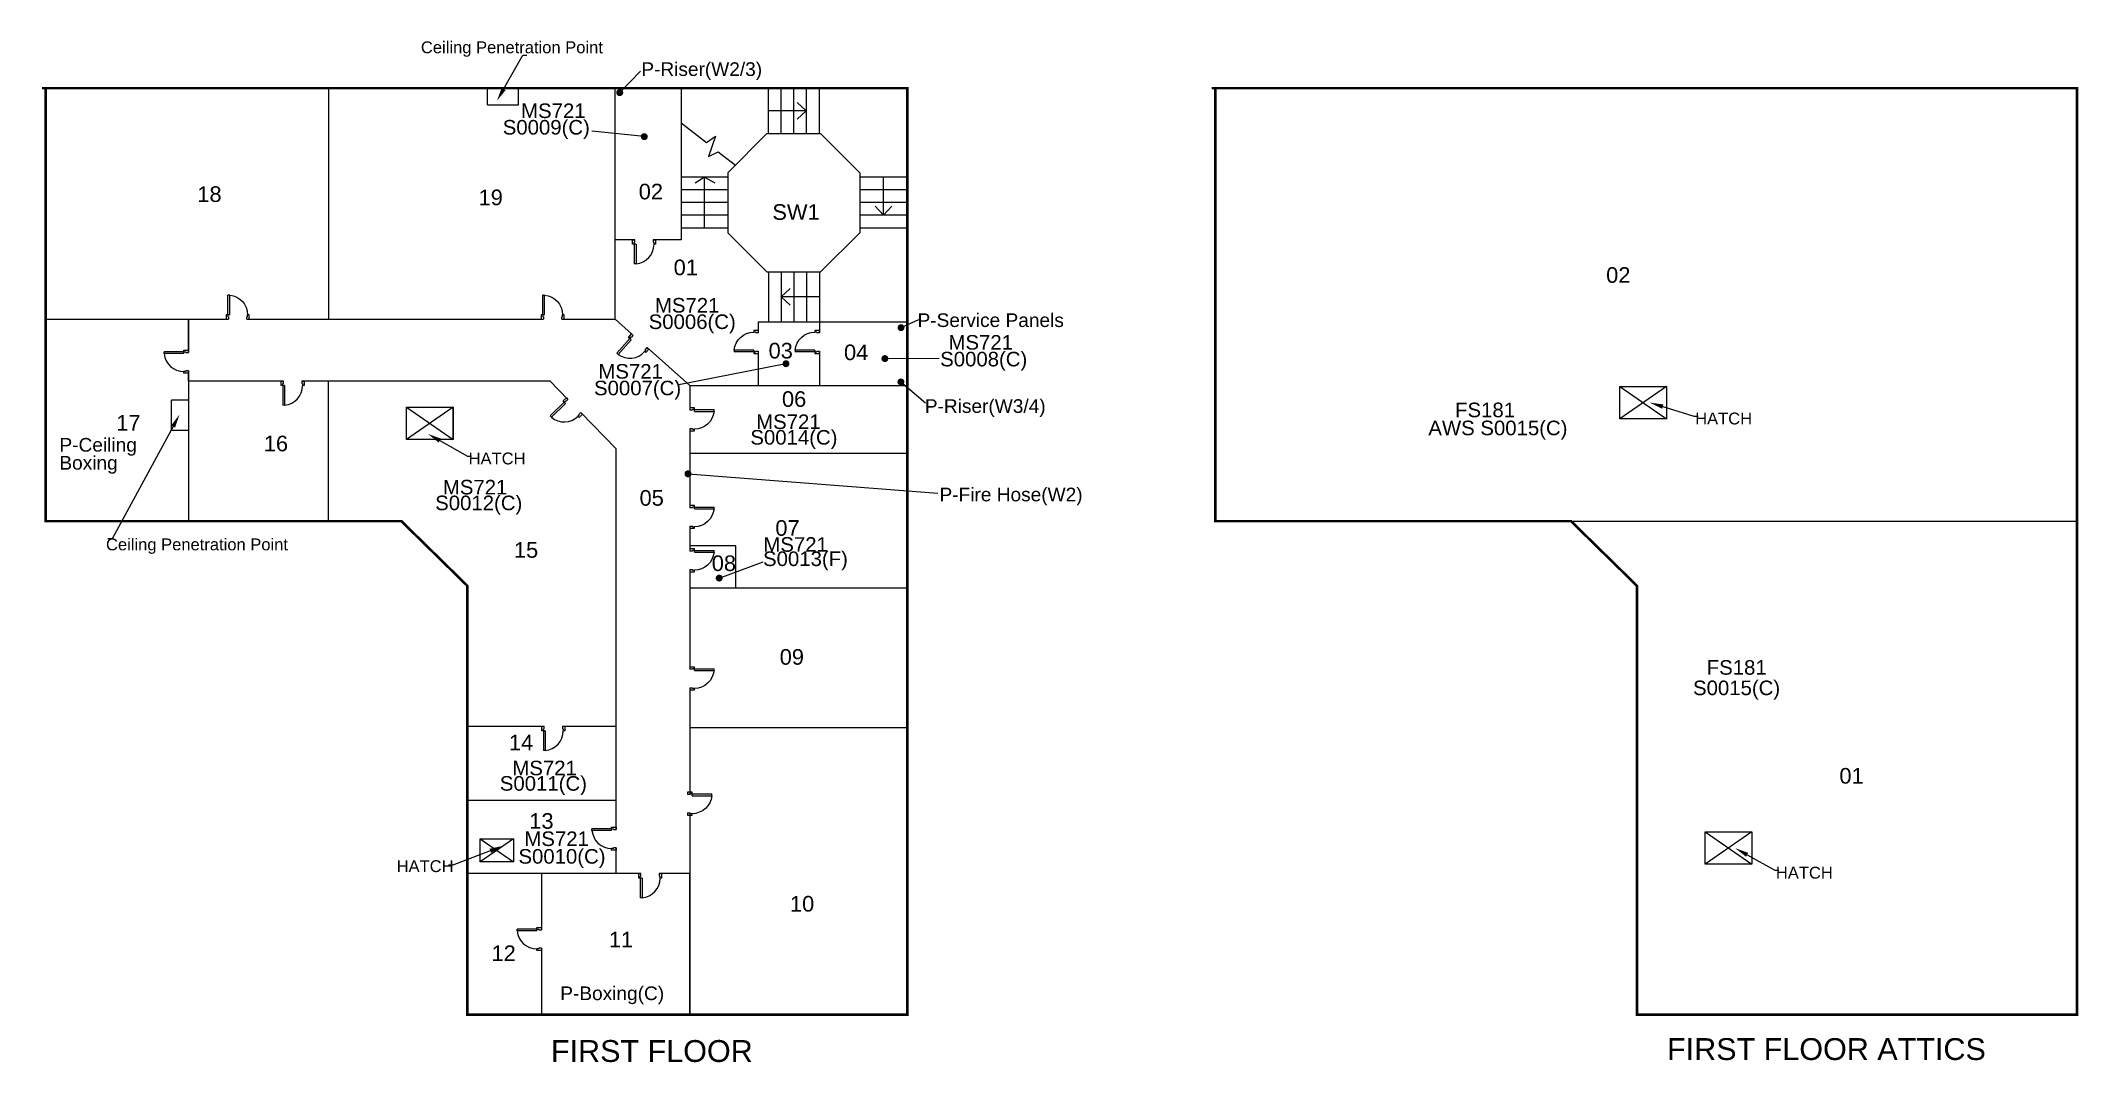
# Model space of a CAD drawing. Extents: x -211487 to 129179, y -113885 to 115281.
# Drawn here: x -81113 to -25169, y 21705 to 49762 of the extents above; entities that cross this region are included whole.
import ezdxf
from ezdxf import colors
from ezdxf.entities.mleader import LeaderData, LeaderLine
from ezdxf.math import Vec2, Vec3

# ---------------------------------------------------------------- set-up
doc = ezdxf.new("R2010")
doc.units = 0
doc.linetypes.add('HIDDEN', pattern=[0.375, 0.25, -0.125])
for name, color, linetype in [('A315_DOORS', 151, 'CONTINUOUS'), ('BLD-STRUCT', 7, 'CONTINUOUS'), ('DOOR', 7, 'CONTINUOUS'), ('Items-Negative', 104, 'CONTINUOUS'), ('Items-Positive', 6, 'CONTINUOUS'), ('LINE_DRAWING', 7, 'CONTINUOUS'), ('ROOMS', 5, 'CONTINUOUS')]:
    doc.layers.add(name, color=color, linetype=linetype)
doc.styles.add('BOX-TEXT', font='arial.ttf')
doc.styles.get("Standard").update_dxf_attribs({"font": 'arial.ttf'})

msp = doc.modelspace()

# ---------------------------------------------------------------- texts
at = {"layer": 'Items-Negative', "ltscale": 0.5, "style": 'BOX-TEXT'}
for s, p in [('S0009(C)', (-68428, 47185)), ('MS721', (-67924, 47638)), ('MS721', (-64249, 42296)), ('S0006(C)', (-64421, 41844)), ('MS721', (-56189, 41278)), ('MS721', (-65802, 40481)), ('S0008(C)', (-56418, 40818)), ('S0007(C)', (-65922, 40024)), ('FS181', (-42279, 39422)), ('MS721', (-61470, 39097)), ('AWS S0015(C)', (-43013, 38927)), ('S0014(C)', (-61629, 38669)), ('MS721', (-70072, 37301)), ('S0012(C)', (-70283, 36868)), ('MS721', (-61272, 35727)), ('S0013(F)', (-61281, 35334)), ('FS181', (-35369, 32349)), (' S0015(C)', (-35901, 31788)), ('MS721', (-68164, 29587)), ('S0011(C)', (-68508, 29164)), ('MS721', (-67834, 27644)), ('S0010(C)', (-67997, 27160))]:
    msp.add_text(s, height=400, dxfattribs=at).set_placement(p)
at = {"layer": 'Items-Positive', "color": 40, "ltscale": 0.5, "style": 'BOX-TEXT'}
for s, p in [('P-Riser(W2/3)', (-64624, 48794)), ('P-Service Panels', (-57039, 41899)), ('P-Riser(W3/4)', (-56839, 39540)), ('P-Ceiling', (-80599, 38476)), ('Boxing', (-80602, 37982)), ('P-Fire Hose(W2)', (-56436, 37111)), ('P-Boxing(C)', (-66849, 23412))]:
    msp.add_text(s, height=375, dxfattribs=at).set_placement(p)
at = {"layer": 'LINE_DRAWING', "ltscale": 0.5, "style": 'BOX-TEXT'}
for s, height, p in [('Ceiling Penetration Point', 325, (-70675, 49419)), ('HATCH', 325, (-35688, 39224)), ('HATCH', 325, (-69366, 38126)), ('Ceiling Penetration Point', 325, (-79322, 35766)), ('HATCH', 325, (-71342, 26929)), ('HATCH', 325, (-33471, 26749)), ('FIRST FLOOR', 600, (-67105, 21714)), ('FIRST FLOOR ATTICS', 600, (-36460, 21767))]:
    msp.add_text(s, height=height, dxfattribs=at).set_placement(p)
at = {"layer": 'ROOMS', "ltscale": 0.5, "style": 'BOX-TEXT'}
for s, p in [('18', (-76814, 45334)), ('19', (-69092, 45244)), ('02', (-64695, 45405)), ('SW1', (-61025, 44843)), ('01', (-63736, 43321)), ('02', (-38131, 43113)), ('03', (-61129, 41035)), ('04', (-59058, 40989)), ('06', (-60762, 39706)), ('17', (-79039, 39055)), ('16', (-74989, 38485)), ('05', (-64672, 36991)), ('07', (-60943, 36165)), ('15', (-68121, 35562)), ('08', (-62689, 35197)), ('09', (-60824, 32624)), ('14', (-68258, 30274)), ('01', (-31727, 29358)), ('13', (-67699, 28118)), ('10', (-60542, 25844)), ('11', (-65515, 24861)), ('12', (-68737, 24484))]:
    msp.add_text(s, height=429, dxfattribs=at).set_placement(p)

# ---------------------------------------------------------------- blocks, each defined once
blk = doc.blocks.new('A315DOORS')
at = {"layer": 'A315_DOORS'}
for p, q in [((-5, 0), (0, 0)), ((-5, -3.8), (-5, 0)), ((0, 0), (0, -2.5)), ((-5, -1.8), (-26.4, -1.8)), ((-26.4, -3.8), (-26.4, -1.8)), ((-5, -3.8), (-26.4, -3.8)), ((-5, -1.8), (-2.8, -1.8)), ((-2.8, -2.5), (-2.8, -1.8)), ((-2.8, -2.5), (0, -2.5)), ((-2.8, -23.2), (-5, -23.2)), ((-5, -25), (-5, -23.2)), ((0, -25), (-5, -25)), ((0, -22.5), (-2.8, -22.5)), ((-2.8, -23.2), (-2.8, -22.5)), ((0, -22.5), (0, -25))]:
    blk.add_line(p, q, dxfattribs=at)
at = {"layer": 'A315_DOORS', "color": 7, "ltscale": 2}
blk.add_arc((-5, -1.8), 21.5, 185.3376, 270, dxfattribs=at)

# ---------------------------------------------------------------- linework, layer by layer
at = {"layer": 'BLD-STRUCT'}
for p, q in [((-61179, 47210), (-62252, 46137)), ((-61179, 47210), (-59700, 47210)), ((-59700, 47210), (-58627, 46137)), ((-62252, 46137), (-62252, 44486)), ((-58627, 46137), (-58627, 44486)), ((-61179, 43414), (-62252, 44486)), ((-59700, 43414), (-58627, 44486)), ((-61179, 43414), (-59700, 43414))]:
    msp.add_line(p, q, dxfattribs=at)
at = {"layer": 'DOOR'}
for p, q in [((-61135, 47210), (-61135, 48458)), ((-60785, 47210), (-60785, 48458)), ((-60435, 47210), (-60435, 48458)), ((-60085, 47210), (-60085, 48458)), ((-59735, 47210), (-59735, 48458)), ((-60085, 47834), (-61135, 47834)), ((-60098, 47835), (-60345, 48061)), ((-60098, 47834), (-60345, 47608)), ((-63529, 47509), (-62838, 46969)), ((-62838, 46969), (-62585, 47141)), ((-62585, 47141), (-62780, 46584)), ((-62780, 46584), (-62511, 46713)), ((-62511, 46713), (-62042, 46347)), ((-62252, 46018), (-63529, 46018)), ((-62890, 44618), (-62890, 46018)), ((-57319, 46018), (-58627, 46018)), ((-57972, 44968), (-57972, 46018)), ((-62252, 45668), (-63529, 45668)), ((-62252, 45318), (-63529, 45318)), ((-57319, 45668), (-58627, 45668)), ((-57319, 45318), (-58627, 45318)), ((-62252, 44968), (-63529, 44968)), ((-57319, 44968), (-58627, 44968)), ((-57973, 44968), (-58199, 45215)), ((-57972, 44968), (-57746, 45215)), ((-62252, 44618), (-63529, 44618)), ((-57319, 44618), (-58627, 44618)), ((-61135, 43414), (-61135, 42044)), ((-60785, 43414), (-60785, 42044)), ((-60435, 43414), (-60435, 42044)), ((-60085, 43414), (-60085, 42044)), ((-59735, 43414), (-59735, 42044)), ((-60785, 42728), (-60539, 42954)), ((-59735, 42729), (-60785, 42727)), ((-60785, 42727), (-60539, 42501))]:
    msp.add_line(p, q, dxfattribs=at)
at = {"layer": 'Items-Negative', "ltscale": 0.5}
for p, q in [((-64542, 47128), (-65981, 47277)), ((-60651, 40891), (-63593, 40312)), ((-57936, 41032), (-56446, 41043)), ((-62485, 35004), (-61281, 35447))]:
    msp.add_line(p, q, dxfattribs=at)
at = {"layer": 'Items-Negative', "ltscale": 0.5, "const_width": 95.3}
for points in [[(-64590, 47128, 1), (-64495, 47128, 1)], [(-60699, 40891, 1), (-60604, 40891, 1)], [(-57983, 41032, 1), (-57888, 41032, 1)], [(-62533, 35004, 1), (-62438, 35004, 1)]]:
    msp.add_lwpolyline(points, format="xyb", close=True, dxfattribs=at)
at = {"layer": 'Items-Positive', "color": 40, "ltscale": 0.5}
for p, q in [((-65215, 48336), (-64650, 48927)), ((-57492, 41882), (-57001, 42107)), ((-57495, 40390), (-56816, 39818)), ((-63341, 37867), (-56486, 37332))]:
    msp.add_line(p, q, dxfattribs=at)
at = {"layer": 'Items-Positive', "color": 40, "ltscale": 0.5, "const_width": 95.3}
for points in [[(-65263, 48336, 1), (-65168, 48336, 1)], [(-57539, 41882, 1), (-57444, 41882, 1)], [(-57543, 40390, 1), (-57448, 40390, 1)], [(-63389, 37867, 1), (-63293, 37867, 1)]]:
    msp.add_lwpolyline(points, format="xyb", close=True, dxfattribs=at)
at = {"layer": 'LINE_DRAWING'}
for p, q in [((-73200, 42111), (-73200, 48458)), ((-65346, 42111), (-65346, 48458)), ((-63529, 48458), (-63529, 44297)), ((-62890, 46018), (-63141, 45846)), ((-62890, 46018), (-62603, 45857)), ((-64799, 44297), (-65346, 44297)), ((-63529, 44297), (-64295, 44297)), ((-80977, 42111), (-75959, 42111)), ((-77059, 42111), (-77059, 41200)), ((-77059, 41200), (-77059, 42111)), ((-75455, 42111), (-67311, 42111)), ((-66807, 42111), (-65346, 42111)), ((-65346, 42111), (-64892, 41709)), ((-61409, 42044), (-57319, 42044)), ((-61409, 41736), (-61409, 42044)), ((-59735, 42044), (-59735, 41736)), ((-64467, 41333), (-63293, 40295)), ((-61409, 40295), (-61409, 41232)), ((-59735, 41232), (-59735, 40295)), ((-77059, 40415), (-77059, 40696)), ((-77059, 40696), (-77059, 36567)), ((-74449, 40415), (-77059, 40415)), ((-67130, 40415), (-73945, 40415)), ((-73222, 40415), (-73222, 36567)), ((-66637, 39910), (-67130, 40415)), ((-63293, 40295), (-57319, 40295)), ((-63293, 40295), (-63293, 39614)), ((-37760, 40268), (-36479, 39381)), ((-36479, 40268), (-37760, 39381)), ((-71071, 39693), (-69789, 38806)), ((-69789, 39693), (-71071, 38806)), ((-69789, 38806), (-69789, 39693)), ((-65313, 38557), (-66284, 39550)), ((-63293, 39110), (-63293, 36937)), ((-65313, 28099), (-65313, 38557)), ((-63293, 38431), (-57319, 38431)), ((-63293, 36433), (-63293, 35745)), ((-63293, 35241), (-63293, 32497)), ((-63293, 34732), (-57319, 34732)), ((-63293, 31993), (-63293, 29056)), ((-69400, 30932), (-67294, 30932)), ((-66790, 30932), (-65313, 30932)), ((-63293, 30898), (-57319, 30898)), ((-69400, 28902), (-65313, 28902)), ((-63293, 28552), (-63293, 23014)), ((-35414, 28032), (-34132, 27146)), ((-34132, 28032), (-35414, 27146)), ((-69051, 27844), (-68136, 27211)), ((-68136, 27844), (-69051, 27211)), ((-65313, 26887), (-65313, 27595)), ((-64633, 26887), (-69400, 26887)), ((-67366, 26887), (-67366, 25344)), ((-63293, 26887), (-64129, 26887)), ((-63293, 23014), (-63293, 26887)), ((-67366, 24840), (-67366, 23014))]:
    msp.add_line(p, q, dxfattribs=at)
at = {"layer": 'LINE_DRAWING', "linetype": 'HIDDEN'}
msp.add_line((-39097, 36567), (-25204, 36567), dxfattribs=at)
at = {"layer": 'LINE_DRAWING', "const_width": 70}
for points in [[(-81078, 48458), (-57319, 48458), (-57319, 23014), (-69400, 23014), (-69400, 34790), (-71212, 36567), (-80977, 36567), (-80977, 48458)], [(-48963, 48458), (-25204, 48458), (-25204, 23014), (-37285, 23014), (-37285, 34790), (-39097, 36567), (-48862, 36567), (-48862, 48458)]]:
    msp.add_lwpolyline(points, dxfattribs=at)
at = {"layer": 'LINE_DRAWING', "linetype": 'HIDDEN'}
for points in [[(-68849, 48458), (-68004, 48458), (-68004, 47993), (-68849, 47993)], [(-77059, 39899), (-77059, 39054), (-77523, 39054), (-77523, 39899)]]:
    msp.add_lwpolyline(points, close=True, dxfattribs=at)
at = {"layer": 'LINE_DRAWING'}
for points in [[(-37760, 40268), (-36479, 40268), (-36479, 39381), (-37760, 39381)], [(-71071, 39693), (-69789, 39693), (-69789, 38806), (-71071, 38806)], [(-35414, 28032), (-34132, 28032), (-34132, 27146), (-35414, 27146)], [(-69051, 27844), (-68136, 27844), (-68136, 27211), (-69051, 27211)]]:
    msp.add_lwpolyline(points, close=True, dxfattribs=at)
msp.add_lwpolyline([(-63293, 35241), (-63293, 34732), (-62025, 34732), (-62025, 35885), (-63293, 35885), (-63293, 35745)], dxfattribs=at)

# ---------------------------------------------------------------- block references
at = {"layer": 'A315_DOORS', "yscale": 25.2, "zscale": 25.2}
for p, xscale, rotation in [((-64862, 44297), 25.2, 90), ((-76022, 42111), -25.2, 90), ((-67374, 42111), -25.2, 90), ((-64892, 41709), 25.2, 48.48261774606868), ((-61409, 41169), -25.2, 180), ((-59735, 41169), -25.2, 180), ((-74512, 40415), 25.2, 90), ((-66681, 39955), 25.2, 44.35759114524569), ((-67357, 30932), 25.2, 90), ((-64696, 26887), 25.2, 90)]:
    msp.add_blockref('A315DOORS', p, dxfattribs=dict(at, xscale=xscale, rotation=rotation))
for p, xscale in [((-77059, 41263), 25.2), ((-63293, 39677), -25.2), ((-63293, 37000), -25.2), ((-63293, 35808), -25.2), ((-63293, 32560), -25.2), ((-63356, 29119), -25.2), ((-65313, 28162), 25.2), ((-67366, 25407), 25.2)]:
    msp.add_blockref('A315DOORS', p, dxfattribs=dict(at, xscale=xscale))

msp.set_redraw_order([(e.dxf.handle, doc.entitydb.next_handle()) for e in msp.query("TEXT MTEXT ATTDEF DIMENSION ARC_DIMENSION")])  # texts and dimensions are drawn at this point

# ---------------------------------------------------------------- leaders
at = {"layer": 'LINE_DRAWING', "linetype": 'HIDDEN'}
ml = msp.add_multileader_mtext('Standard', dxfattribs=at)
ml.set_content('')
ml.set_leader_properties()
ml.build(insert=Vec2(0, 0))
ml.multileader.update_dxf_attribs({"text_right_attachment_type": 6, "dogleg_length": 15, "arrow_head_size": 375, "scale": 15})
ctx = ml.context
ctx.base_point, ctx.scale, ctx.char_height, ctx.arrow_head_size, ctx.landing_gap_size, ctx.plane_origin = Vec3(-67766, 49369), 15, 30, 375, 15, Vec3(-68434, 49875)
ctx.right_attachment = 6
notes = []
notes.append((ctx, [(0, (1, 1, 0), (-67878, 49369), (1, 0), 112, [(0, [(-68589, 48109)], 0, [])])]))
ctx.mtext, ml.multileader.dxf.content_type = None, 0
ml = msp.add_multileader_mtext('Standard', dxfattribs=at)
ml.set_content('')
ml.set_leader_properties()
ml.build(insert=Vec2(0, 0))
ml.multileader.update_dxf_attribs({"text_right_attachment_type": 6, "dogleg_length": 15, "arrow_head_size": 375, "scale": 15})
ctx = ml.context
ctx.base_point, ctx.scale, ctx.char_height, ctx.arrow_head_size, ctx.landing_gap_size, ctx.plane_origin = Vec3(-35609, 39453), 15, 30, 375, 15, Vec3(-36805, 40061)
ctx.right_attachment = 6
notes.append((ctx, [(0, (1, 1, 0), (-35721, 39453), (1, 0), 112, [(0, [(-36935, 39822)], 0, [])])]))
ctx.mtext, ml.multileader.dxf.content_type = None, 0
ml = msp.add_multileader_mtext('Standard', dxfattribs=at)
ml.set_content('')
ml.set_leader_properties()
ml.build(insert=Vec2(0, 0))
ml.multileader.update_dxf_attribs({"text_right_attachment_type": 6, "dogleg_length": 15, "arrow_head_size": 375, "scale": 15})
ctx = ml.context
ctx.base_point, ctx.scale, ctx.char_height, ctx.arrow_head_size, ctx.landing_gap_size, ctx.plane_origin = Vec3(-79268, 36083), 15, 30, 375, 15, Vec3(-80898, 36451)
ctx.right_attachment = 6
notes.append((ctx, [(1, (1, 1, 0), (-79155, 36083), (-1, 0), 112, [(0, [(-77302, 39495)], 0, [])])]))
ctx.mtext, ml.multileader.dxf.content_type = None, 0
ml = msp.add_multileader_mtext('Standard', dxfattribs=at)
ml.set_content('')
ml.set_leader_properties()
ml.build(insert=Vec2(0, 0))
ml.multileader.update_dxf_attribs({"text_right_attachment_type": 6, "dogleg_length": 15, "arrow_head_size": 375, "scale": 15})
ctx = ml.context
ctx.base_point, ctx.scale, ctx.char_height, ctx.arrow_head_size, ctx.landing_gap_size, ctx.plane_origin = Vec3(-69286, 38354), 15, 30, 375, 15, Vec3(-70483, 38963)
ctx.right_attachment = 6
notes.append((ctx, [(0, (1, 1, 0), (-69399, 38354), (1, 0), 112, [(0, [(-70483, 38963)], 0, [])])]))
ctx.mtext, ml.multileader.dxf.content_type = None, 0
ml = msp.add_multileader_mtext('Standard', dxfattribs=at)
ml.set_content('')
ml.set_leader_properties()
ml.build(insert=Vec2(0, 0))
ml.multileader.update_dxf_attribs({"text_right_attachment_type": 6, "dogleg_length": 15, "arrow_head_size": 375, "scale": 15})
ctx = ml.context
ctx.base_point, ctx.scale, ctx.char_height, ctx.arrow_head_size, ctx.landing_gap_size, ctx.plane_origin = Vec3(-69915, 27114), 15, 30, 375, 15, Vec3(-68268, 27425)
ctx.right_attachment = 6
notes.append((ctx, [(1, (1, 1, 0), (-69803, 27114), (-1, 0), 112, [(0, [(-68421, 27647)], 0, [])])]))
ctx.mtext, ml.multileader.dxf.content_type = None, 0
ml = msp.add_multileader_mtext('Standard', dxfattribs=at)
ml.set_content('')
ml.set_leader_properties()
ml.build(insert=Vec2(0, 0))
ml.multileader.update_dxf_attribs({"text_right_attachment_type": 6, "dogleg_length": 15, "arrow_head_size": 375, "scale": 15})
ctx = ml.context
ctx.base_point, ctx.scale, ctx.char_height, ctx.arrow_head_size, ctx.landing_gap_size, ctx.plane_origin = Vec3(-33392, 26978), 15, 30, 375, 15, Vec3(-34588, 27586)
ctx.right_attachment = 6
notes.append((ctx, [(0, (1, 1, 0), (-33504, 26978), (1, 0), 112, [(0, [(-34588, 27586)], 0, [])])]))
ctx.mtext, ml.multileader.dxf.content_type = None, 0
for ctx, leaders in notes:
    for number, flags, end, landing, length, lines in leaders:
        leader = LeaderData()
        leader.index, (leader.has_last_leader_line, leader.has_dogleg_vector, leader.attachment_direction) = number, flags
        leader.last_leader_point, leader.dogleg_vector, leader.dogleg_length = Vec3(end), Vec3(landing), length
        for number, points, colour, breaks in lines:
            line = LeaderLine()
            line.index, line.vertices, line.color, line.breaks = number, Vec3.list(points), colors.encode_raw_color(colour), breaks
            leader.lines.append(line)
        ctx.leaders.append(leader)

doc.saveas('drawing.dxf')
